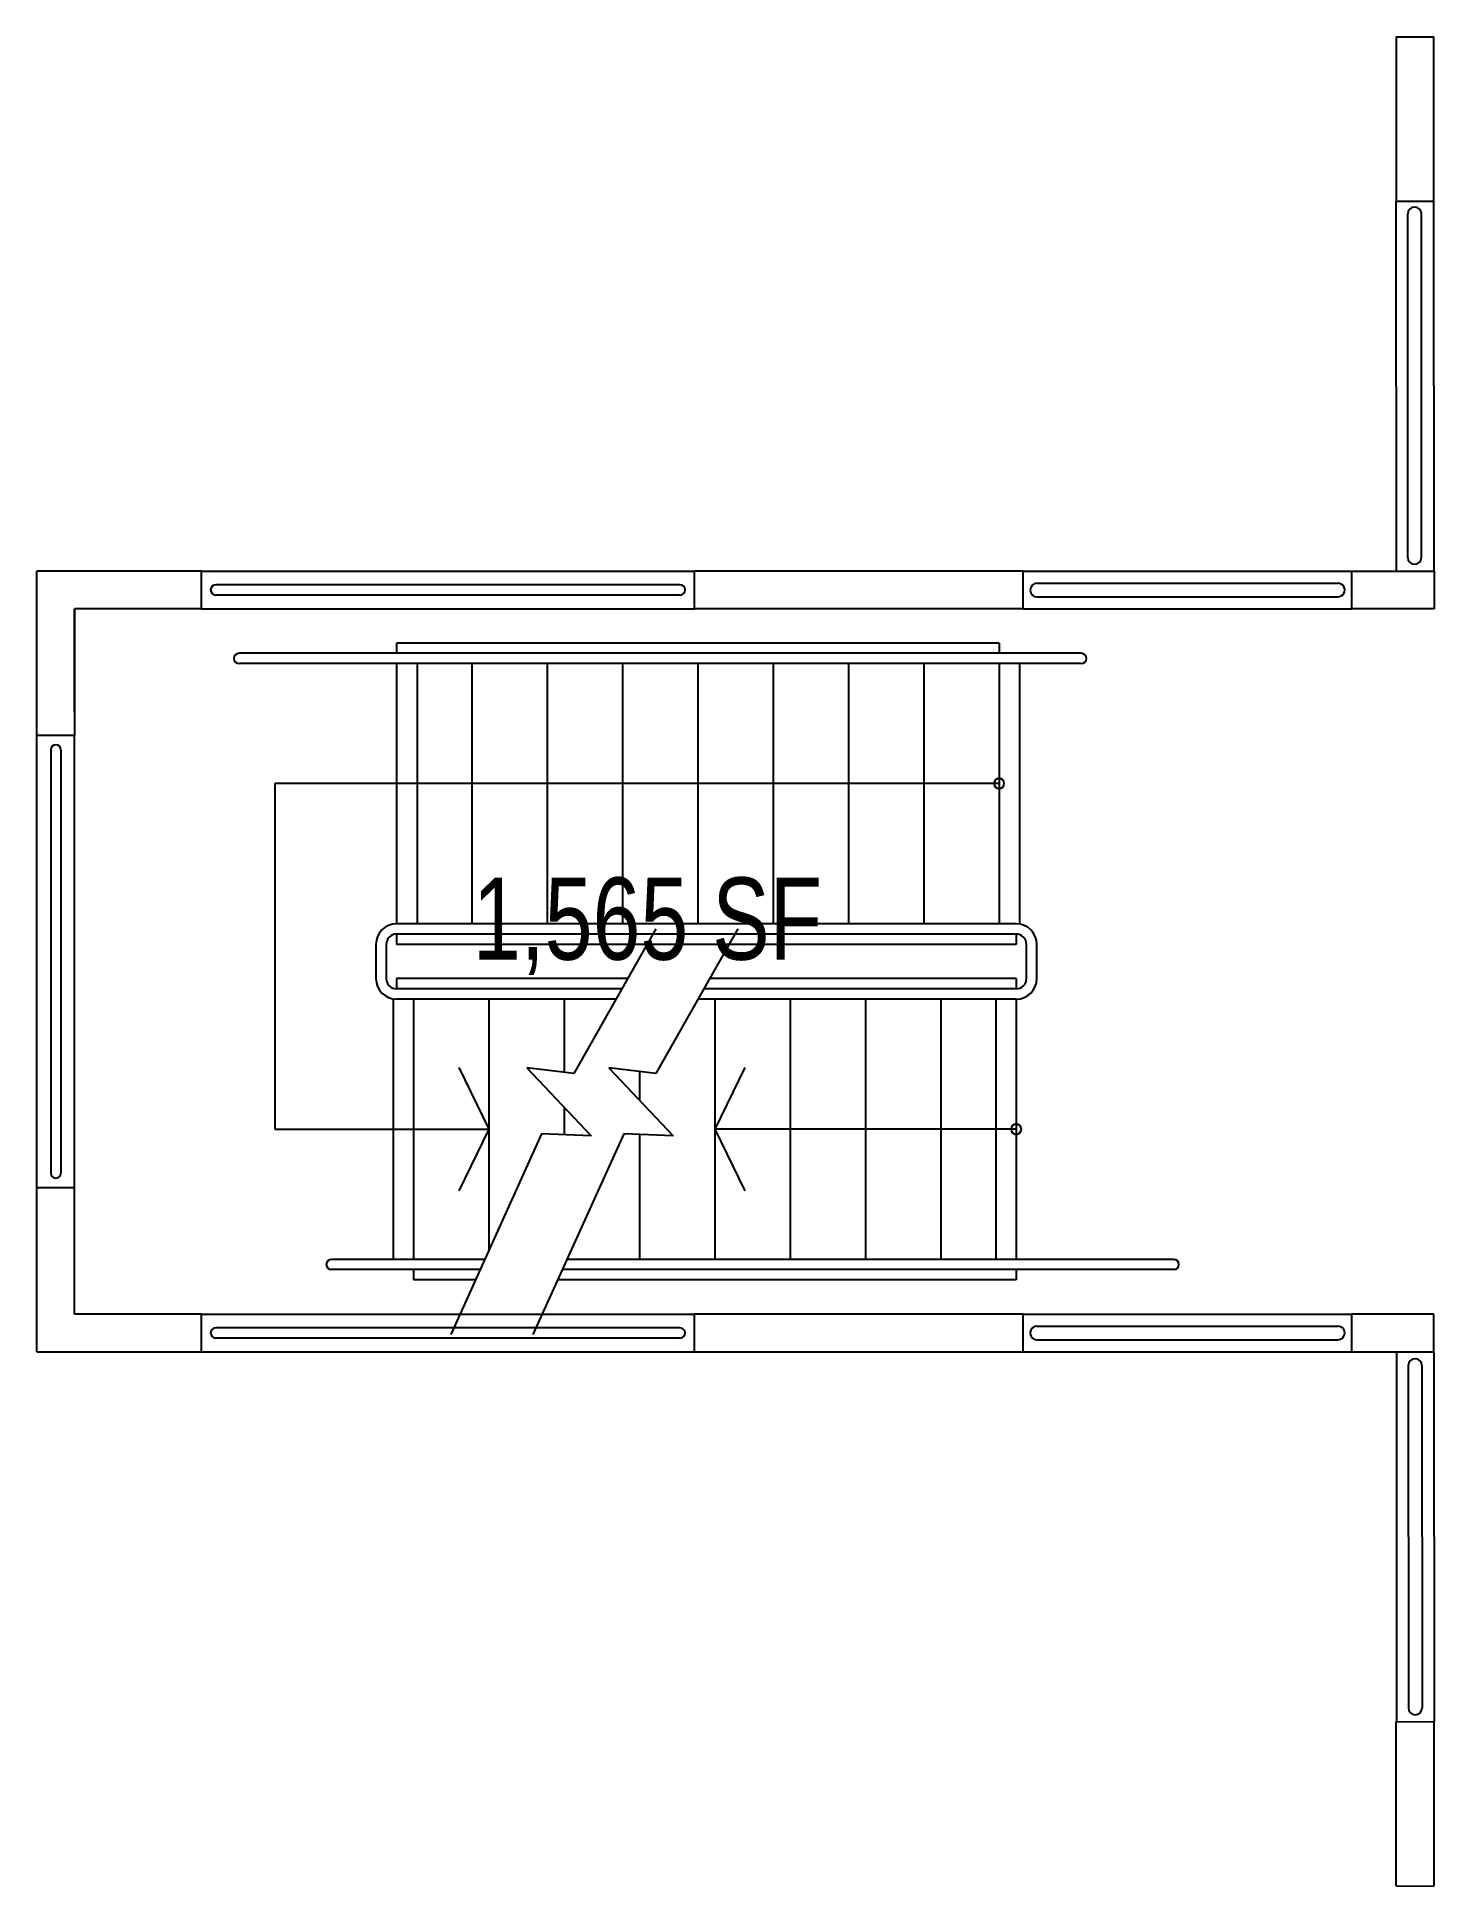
# Model space of a CAD drawing. Header units: inches. Extents: x -89 to 3167, y -84 to 1655.
# Drawn here: x 2455.4 to 2659.4, y 904.3 to 1174.3 of the extents above; entities that cross this region are included whole.
import ezdxf
from ezdxf.enums import TextEntityAlignment as Align

# ---------------------------------------------------------------- set-up
doc = ezdxf.new("R2010")
doc.units = ezdxf.units.IN
doc.header["$LTSCALE"] = 10
doc.header["$MEASUREMENT"] = 0
for name, color, linetype in [('A-FLOR', 3, 'CONTINUOUS'), ('A-WALL', 5, 'CONTINUOUS'), ('AREA-TEXT', 3, 'CONTINUOUS')]:
    doc.layers.add(name, color=color, linetype=linetype)
doc.styles.add('CP_AREA', font='arial.ttf', dxfattribs={"height": 15})

msp = doc.modelspace()

# ---------------------------------------------------------------- texts
at = {"layer": 'AREA-TEXT', "style": 'CP_AREA', "width": 0.75}
msp.add_text('1,565 SF', height=12, dxfattribs=at).set_placement((2544.59, 1045.57), align=Align.MIDDLE_CENTER)

# ---------------------------------------------------------------- linework, layer by layer
at = {"layer": 'A-FLOR'}
for p, q in [((2655.61, 1098.31), (2655.61, 1148.47)), ((2657.61, 1098.31), (2657.61, 1148.47)), ((2549.32, 1094.31), (2481.54, 1094.31)), ((2601.46, 1094.55), (2645.4, 1094.56)), ((2549.32, 1092.81), (2481.54, 1092.81)), ((2601.46, 1092.55), (2645.4, 1092.56)), ((2507.93, 1085.81), (2507.93, 1084.31)), ((2595.93, 1085.81), (2507.93, 1085.81)), ((2595.93, 1085.81), (2595.93, 1084.31)), ((2607.93, 1084.31), (2484.93, 1084.31)), ((2607.93, 1082.81), (2484.93, 1082.81)), ((2507.93, 1082.81), (2507.93, 1044.81)), ((2510.93, 1082.81), (2510.93, 1044.81)), ((2518.93, 1082.81), (2518.93, 1044.81)), ((2529.93, 1082.81), (2529.93, 1044.81)), ((2540.93, 1082.81), (2540.93, 1044.81)), ((2551.93, 1082.81), (2551.93, 1044.81)), ((2562.93, 1082.81), (2562.93, 1044.81)), ((2573.93, 1082.81), (2573.93, 1044.81)), ((2584.93, 1082.81), (2584.93, 1044.81)), ((2595.93, 1082.81), (2595.93, 1044.81)), ((2598.93, 1082.81), (2598.93, 1044.77)), ((2457.43, 1070.2), (2457.43, 1008.42)), ((2458.93, 1070.2), (2458.93, 1008.42)), ((2490.14, 1065.31), (2490.14, 1014.81)), ((2595.93, 1065.31), (2490.14, 1065.31)), ((2598.43, 1044.81), (2507.93, 1044.81)), ((2598.43, 1043.31), (2507.93, 1043.31)), ((2507.93, 1043.31), (2507.93, 1041.81)), ((2545.78, 1044.07), (2533.81, 1022.96)), ((2557.78, 1044.07), (2545.81, 1022.96)), ((2598.43, 1043.31), (2598.43, 1041.81)), ((2504.93, 1041.81), (2504.93, 1036.81)), ((2506.43, 1041.81), (2506.43, 1036.81)), ((2598.43, 1041.81), (2507.93, 1041.81)), ((2599.93, 1036.81), (2599.93, 1041.81)), ((2601.43, 1036.81), (2601.43, 1041.81)), ((2541.66, 1036.81), (2507.93, 1036.81)), ((2507.93, 1036.81), (2507.93, 1035.31)), ((2540.81, 1035.31), (2507.93, 1035.31)), ((2598.43, 1035.31), (2552.81, 1035.31)), ((2598.43, 1036.81), (2553.66, 1036.81)), ((2598.43, 1036.81), (2598.43, 1035.31)), ((2507.43, 1033.81), (2507.43, 995.81)), ((2539.96, 1033.81), (2507.93, 1033.81)), ((2510.43, 1033.81), (2510.43, 995.81)), ((2521.43, 1033.81), (2521.43, 997.16)), ((2532.43, 1033.81), (2532.43, 1023.13)), ((2598.43, 1033.81), (2551.96, 1033.81)), ((2554.43, 1033.81), (2554.43, 995.81)), ((2565.43, 1033.81), (2565.43, 995.81)), ((2576.43, 1033.81), (2576.43, 995.81)), ((2587.43, 1033.81), (2587.43, 995.81)), ((2595.43, 1033.81), (2595.43, 995.81)), ((2598.43, 1033.81), (2598.43, 995.81)), ((2517.04, 1023.81), (2521.43, 1014.81)), ((2533.81, 1022.96), (2526.96, 1023.79)), ((2526.96, 1023.79), (2536.34, 1013.84)), ((2545.81, 1022.96), (2538.96, 1023.79)), ((2538.96, 1023.79), (2548.34, 1013.84)), ((2558.82, 1023.81), (2554.43, 1014.81)), ((2543.43, 1023.25), (2543.43, 1019.05)), ((2532.43, 1017.99), (2532.43, 1014)), ((2490.14, 1014.81), (2521.43, 1014.81)), ((2529.12, 1014.14), (2515.84, 984.82)), ((2521.43, 1014.81), (2517.04, 1005.81)), ((2541.12, 1014.14), (2527.84, 984.82)), ((2536.34, 1013.84), (2529.12, 1014.14)), ((2548.34, 1013.84), (2541.12, 1014.14)), ((2543.43, 1014.04), (2543.43, 995.81)), ((2598.43, 1014.81), (2554.43, 1014.81)), ((2554.43, 1014.81), (2558.82, 1005.81)), ((2520.82, 995.81), (2498.43, 995.81)), ((2520.14, 994.31), (2498.43, 994.31)), ((2510.43, 994.31), (2510.43, 992.81)), ((2621.43, 994.31), (2532.14, 994.31)), ((2621.43, 995.81), (2532.82, 995.81)), ((2598.43, 994.31), (2598.43, 992.81)), ((2519.46, 992.81), (2510.43, 992.81)), ((2598.43, 992.81), (2531.46, 992.81)), ((2549.32, 985.81), (2481.54, 985.81)), ((2601.46, 986.06), (2645.4, 986.06)), ((2549.32, 984.31), (2481.54, 984.31)), ((2601.46, 984.06), (2645.4, 984.06)), ((2655.68, 980.31), (2655.7, 930.3)), ((2657.68, 980.31), (2657.7, 930.3))]:
    msp.add_line(p, q, dxfattribs=at)
for centre, radius, start, end in [((2656.61, 1148.47, 0), 1, 0, 180), ((2656.61, 1098.31, 0), 1, 180, 0), ((2481.54, 1093.56), 0.75, 90, 270), ((2549.32, 1093.56), 0.75, 270, 90), ((2601.46, 1093.55), 1, 90.0055, 270.0055), ((2645.4, 1093.56), 1, 270.0055, 90.0055), ((2484.93, 1083.56), 0.75, 90, 270), ((2607.93, 1083.56), 0.75, 270, 90), ((2458.18, 1070.2), 0.75, 0, 180), ((2595.93, 1065.31), 0.75, 0, 180), ((2595.93, 1065.31), 0.75, 180, 0), ((2507.93, 1041.81), 3, 90, 180), ((2507.93, 1041.81), 1.5, 90, 180), ((2598.43, 1041.81), 3, 0, 90), ((2598.43, 1041.81), 1.5, 0, 90), ((2507.93, 1036.81), 3, 180, 270), ((2507.93, 1036.81), 1.5, 180, 270), ((2598.43, 1036.81), 3, 270, 0), ((2598.43, 1036.81), 1.5, 270, 0), ((2598.43, 1014.81), 0.75, 0, 180), ((2598.43, 1014.81), 0.75, 180, 0), ((2458.18, 1008.42), 0.75, 180, 0), ((2498.43, 995.06), 0.75, 90, 270), ((2621.43, 995.06), 0.75, 270, 90), ((2481.54, 985.06), 0.75, 90, 270), ((2549.32, 985.06), 0.75, 270, 90), ((2601.46, 985.06), 1, 89.9945, 269.9945), ((2645.4, 985.06), 1, 269.9945, 89.9945), ((2656.68, 980.31, 0), 1, 359.9934, 179.9934), ((2656.7, 930.3, 0), 1, 180.0204, 0.0204)]:
    msp.add_arc(centre, radius, start, end, dxfattribs=at)
at = {"layer": 'A-WALL'}
for p, q in [((2653.93, 1174.31), (2659.43, 1174.31)), ((2653.93, 1174.31), (2653.93, 1150.31)), ((2659.43, 1150.31), (2659.43, 1174.31)), ((2653.93, 1150.31), (2659.43, 1150.31)), ((2653.94, 1096.31), (2653.93, 1150.31)), ((2659.44, 1096.31), (2659.43, 1150.31)), ((2455.43, 1072.31), (2455.43, 1096.31)), ((2479.43, 1096.31), (2455.43, 1096.31)), ((2479.43, 1090.81), (2479.43, 1096.31)), ((2479.43, 1096.31), (2551.43, 1096.31)), ((2599.43, 1096.31), (2551.43, 1096.31)), ((2551.43, 1090.81), (2551.43, 1096.31)), ((2599.43, 1090.81), (2599.43, 1096.31)), ((2599.46, 1096.31), (2647.44, 1096.31)), ((2647.44, 1090.81), (2647.44, 1096.31)), ((2647.44, 1096.31), (2659.44, 1096.31)), ((2659.44, 1096.31), (2659.44, 1090.81)), ((2460.93, 1075.81), (2460.93, 1090.81)), ((2460.93, 1090.81), (2460.93, 1072.31)), ((2479.43, 1090.81), (2460.93, 1090.81)), ((2479.43, 1090.81), (2551.43, 1090.81)), ((2599.43, 1090.81), (2551.43, 1090.81)), ((2599.46, 1090.81), (2647.44, 1090.81)), ((2659.44, 1090.81), (2647.44, 1090.81)), ((2455.43, 1006.31), (2455.43, 1072.31)), ((2460.93, 1072.31), (2455.43, 1072.31)), ((2460.93, 1006.31), (2460.93, 1072.31)), ((2455.43, 982.31), (2455.43, 1006.31)), ((2455.43, 1006.31), (2460.93, 1006.31)), ((2460.93, 987.81), (2460.93, 1006.31)), ((2479.43, 987.81), (2460.93, 987.81)), ((2479.43, 982.31), (2479.43, 987.81)), ((2479.43, 987.81), (2551.43, 987.81)), ((2599.43, 987.81), (2551.43, 987.81)), ((2551.43, 982.31), (2551.43, 987.81)), ((2599.43, 982.31), (2599.43, 987.81)), ((2599.46, 987.81), (2647.4, 987.81)), ((2647.4, 987.81), (2647.4, 982.31)), ((2659.4, 987.81), (2647.4, 987.81)), ((2659.39, 982.3), (2659.4, 987.81)), ((2455.43, 982.31), (2479.43, 982.31)), ((2479.43, 982.31), (2551.43, 982.31)), ((2551.43, 982.31), (2599.43, 982.31)), ((2599.46, 982.31), (2647.4, 982.31)), ((2647.4, 982.31), (2659.39, 982.3)), ((2653.97, 982.3), (2653.94, 928.31)), ((2659.39, 982.3), (2659.44, 928.3)), ((2653.92, 904.31), (2653.93, 928.31)), ((2653.93, 928.31), (2659.43, 928.3)), ((2659.43, 928.3), (2659.42, 904.3)), ((2653.92, 904.31), (2659.42, 904.3))]:
    msp.add_line(p, q, dxfattribs=at)

msp.set_redraw_order([(e.dxf.handle, doc.entitydb.next_handle()) for e in msp.query("TEXT MTEXT ATTDEF DIMENSION ARC_DIMENSION")])  # texts and dimensions are drawn at this point

doc.saveas('drawing.dxf')
